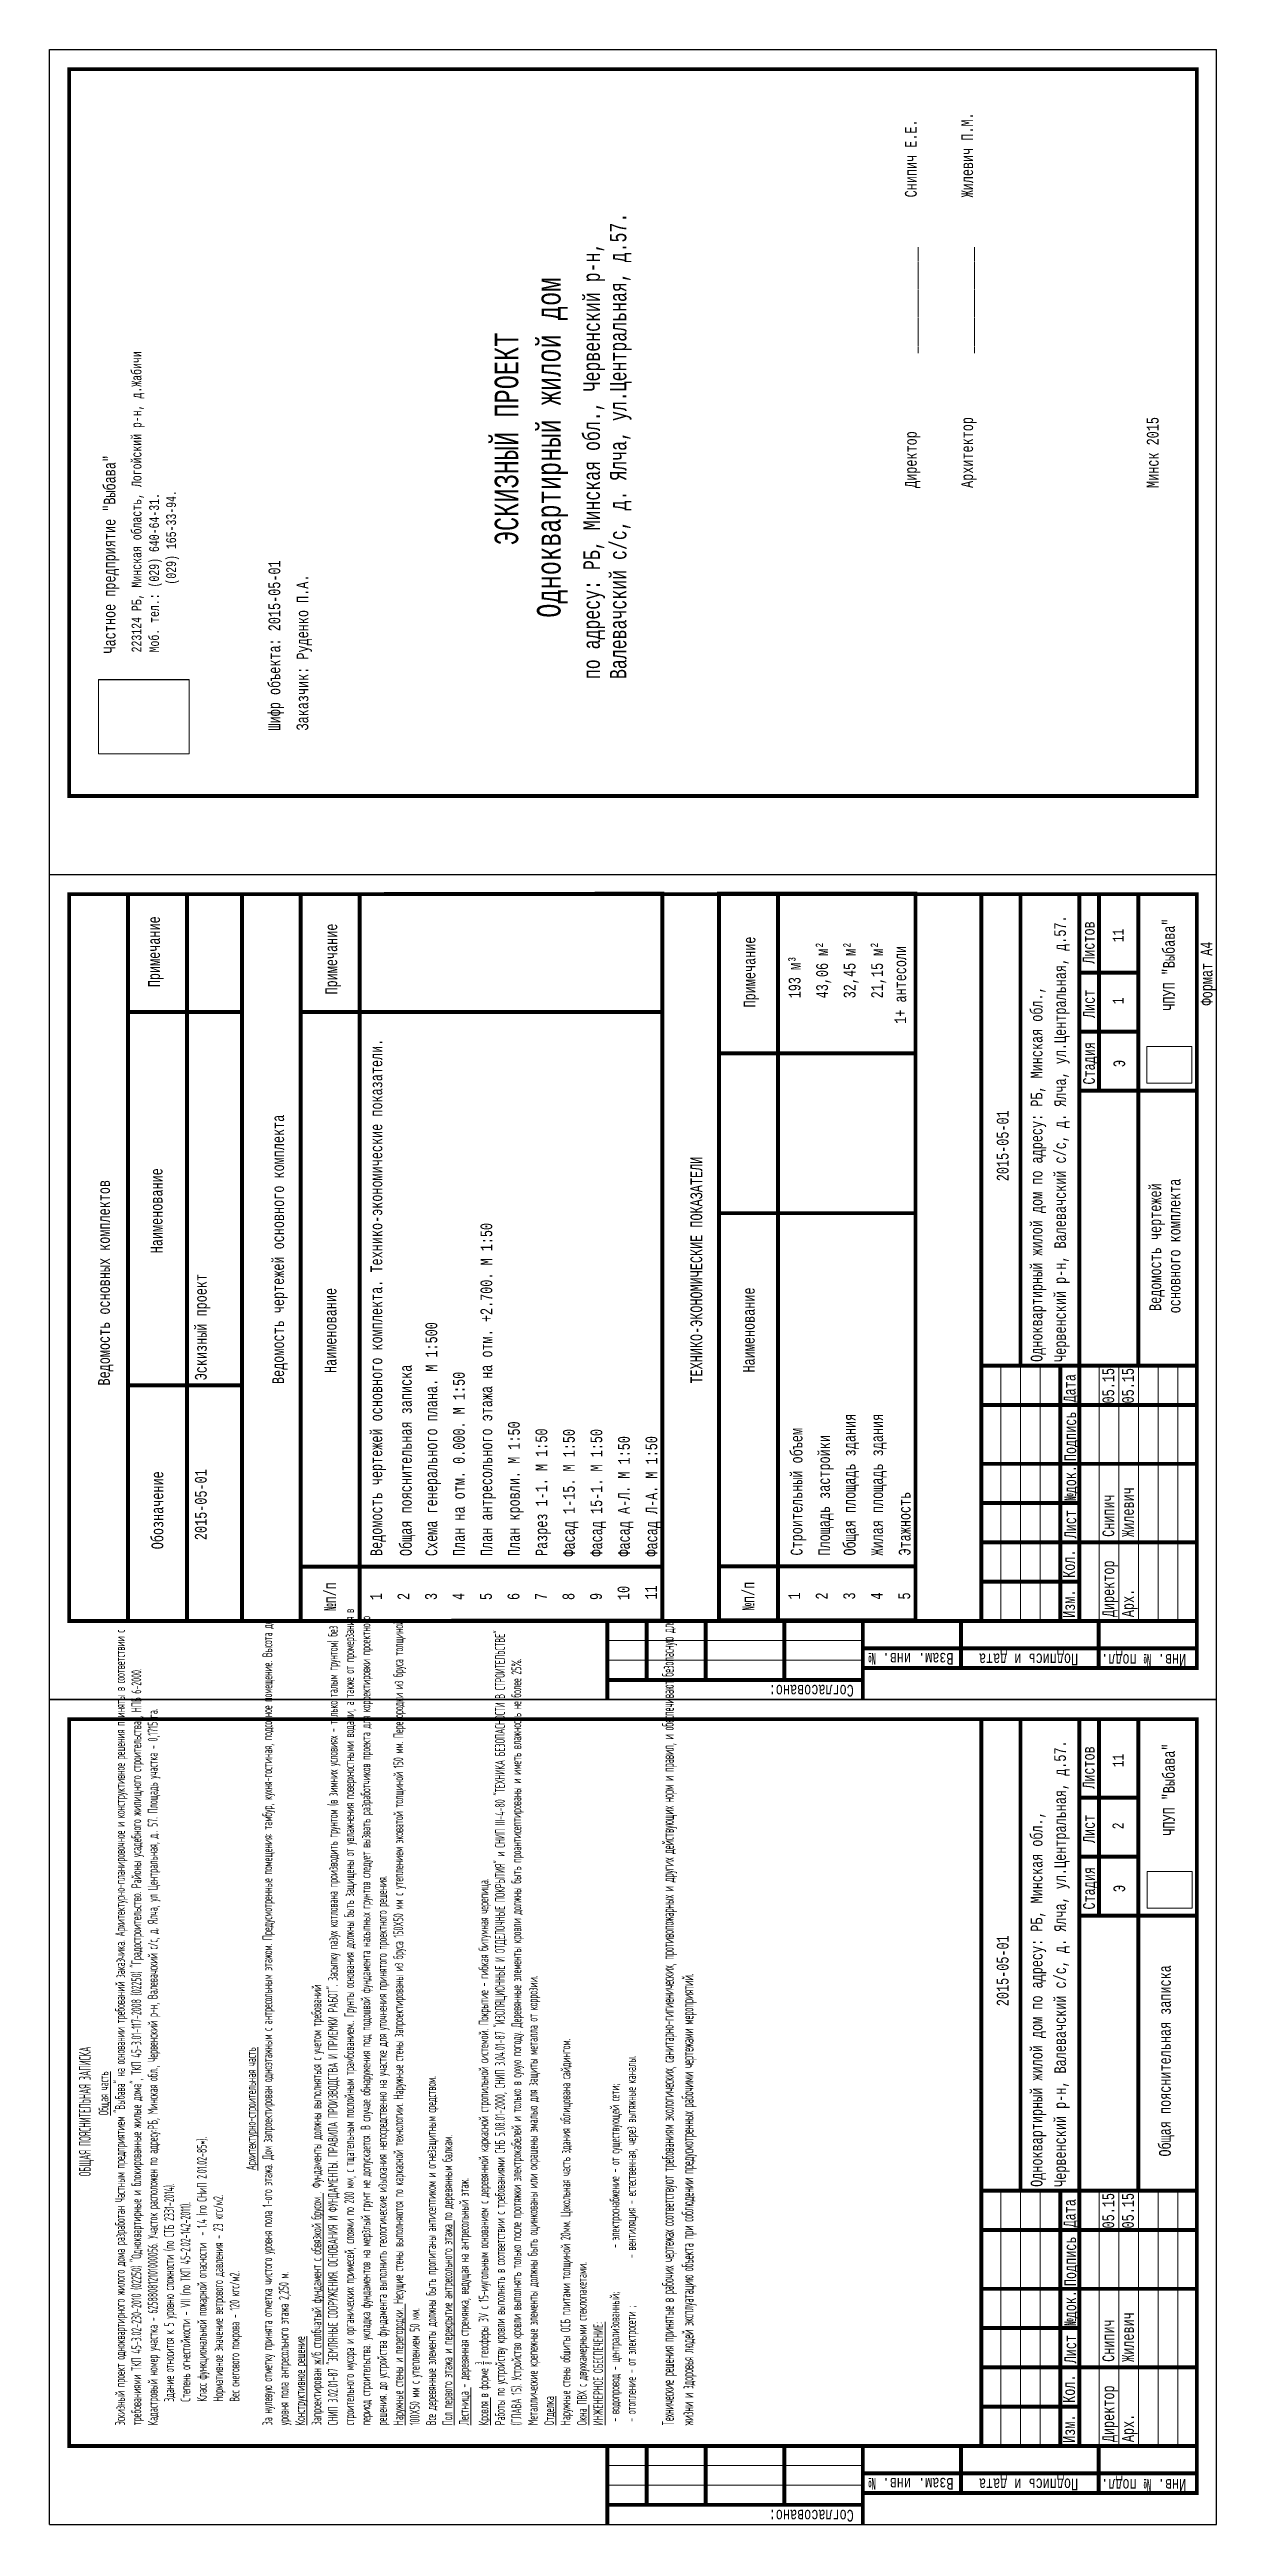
# Model space of a CAD drawing. Header units: millimetres. Extents: x -1532494 to -7068, y -619762 to -143013.
# Drawn here: x -186116 to -156416, y -206063 to -143013 of the extents above; entities that cross this region are included whole.
import ezdxf

# ---------------------------------------------------------------- set-up
doc = ezdxf.new("R2010")
doc.units = ezdxf.units.MM
doc.header["$XCLIPFRAME"] = 2
doc.linetypes.add('GOST2.303 5', pattern=[24, 20, -1.5, 1, -1.5])
doc.layers.get('0').update_dxf_attribs({"color": 251, "lineweight": 15})
for name, color, linetype, lineweight in [('Mebel', 34, 'Continuous', 18), ('линия', 7, 'Continuous', 30), ('размеры', 7, 'Continuous', 18)]:
    doc.layers.add(name, color=color, linetype=linetype, lineweight=lineweight)
doc.layers.add('рамка', color=105, linetype='Continuous', lineweight=30, plot=False)
doc.styles.add('GOST', font='cour.ttf', dxfattribs={"width": 0.6, "height": 3})
doc.styles.add('style2', font='cour.ttf', dxfattribs={"width": 0.6, "height": 3})
picture_1 = doc.add_image_def('image3.jpg', size_in_pixel=(187, 229))
picture_2 = doc.add_image_def('image1.jpg', size_in_pixel=(187, 229))
picture_3 = doc.add_image_def('image4.jpg', size_in_pixel=(187, 229))
picture_4 = doc.add_image_def('image5.jpg', size_in_pixel=(187, 229))

msp = doc.modelspace()

# ---------------------------------------------------------------- texts
at = {"layer": 'Mebel', "color": 10, "linetype": 'GOST2.303 5', "style": 'style2', "width": 0.6}
msp.add_text('ЭСКИЗНЫЙ ПРОЕКТ', height=600, rotation=90, dxfattribs=at).set_placement((-174187.2, -155630.3))
at = {"layer": 'размеры', "color": 7, "linetype": 'GOST2.303 5', "style": 'style2', "width": 0.6}
for s, height, rotation, p in [('Директор           _______________       Снипич Е.Е.', 300, 90, (-164045.1, -154172.3)), ('Архитектор         _______________       Жилевич П.М.', 300, 90, (-162612, -154172.3)), ('223124 РБ, Минская область, Логойский р-н, д.Жабичи', 250, 90, (-183777.9, -158360.4)), ('Минск 2015', 300, 90, (-157888.4, -154172.3)), ('Частное предприятие "Выбава"', 300, 90, (-184437.9, -158385.9)), ('Частное предприятие "Выбава"', 300, 90, (-184437.9, -158385.9)), ('Моб. тел.: (029) 640-64-31. ', 250, 90, (-183330, -158360.4)), ('(029) 165-33-94. ', 250, 90, (-182896.9, -156633.4)), ('Шифр объекта: 2015-05-01', 300, 90, (-180243.7, -160346.4)), ('Ведомость чертежей ', 300, 90, (-157823.5, -175121.7)), ('основного комплекта', 300, 90, (-157332.3, -175182.6)), ('Взам. инв. №', 300, 180, (-163109.9, -183827.9)), ('Подпись и дата', 300, 180, (-159937.4, -183843.5)), ('Инв. № подл.', 300, 180, (-157186.1, -183857.5)), ('Согласовано:', 300, 180, (-165648, -184640)), ('Общая пояснительная записка', 300, 90, (-157578.7, -196646.9)), ('Взам. инв. №', 300, 180, (-163109.9, -204827.9)), ('Подпись и дата', 300, 180, (-159937.4, -204843.5)), ('Инв. № подл.', 300, 180, (-157186.1, -204857.5)), ('Согласовано:', 300, 180, (-165648, -205640))]:
    msp.add_text(s, height=height, rotation=rotation, dxfattribs=at).set_placement(p)
at = {"layer": 'размеры', "color": 250, "linetype": 'GOST2.303 5', "style": 'style2', "width": 0.6}
for s, height, p in [('Валевачский с/с, д. Ялча, ул.Центральная, д.57.', 420, (-171435.2, -159037)), ('по адресу: РБ, Минская обл., Червенский р-н, ', 420, (-172108.3, -159040.6)), ('Одноквартирный жилой дом ', 600, (-173109.8, -157477.1))]:
    msp.add_text(s, height=height, rotation=90, dxfattribs=at).set_placement(p)
at = {"layer": 'размеры', "color": 10, "linetype": 'GOST2.303 5', "style": 'style2', "width": 0.6}
msp.add_text('Заказчик: Руденко П.А.', height=300, rotation=90, dxfattribs=at).set_placement((-179529.6, -160346.4))
at = {"layer": 'размеры', "width": 0.6}
for s, style, p in [('Примечание', 'style2', (-183306.6, -166881.2)), ('Примечание', 'style2', (-178795, -167067)), ('Примечание', 'style2', (-168150.2, -167397.1)), ('43,06 м² ', 'style2', (-166302.9, -167164.8)), ('32,45 м² ', 'style2', (-165602.9, -167164.8)), ('21,15 м² ', 'style2', (-164902.9, -167164.8)), ('Формат А4', 'GOST', (-156518.4, -167345)), ('193 м³ ', 'style2', (-167002.9, -167164.8)), ('1+ антесоли ', 'style2', (-164314, -167812.9)), ('Ведомость чертежей основного комплекта. Технико-экономические показатели.', 'style2', (-177647.6, -181360.8)), ('Ведомость чертежей основного комплекта', 'style2', (-180147.8, -176982.9)), ('ТЕХНИКО-ЭКОНОМИЧЕСКИЕ ПОКАЗАТЕЛИ', 'style2', (-169503.1, -176970.8)), ('Ведомость основных комплектов', 'style2', (-184580.3, -177019.8)), ('Наименование', 'style2', (-183241.4, -173654.7)), ('План антресольного этажа на отм. +2.700. М 1:50', 'style2', (-174847.6, -181360.8)), ('Эскизный проект', 'style2', (-182116.3, -176887.5)), ('Наименование', 'style2', (-178814, -176702.2)), ('Наименование', 'style2', (-168169.3, -176690.1)), ('Схема генерального плана. М 1:500', 'style2', (-176247.6, -181360.8)), ('Общая пояснительная записка', 'style2', (-176897.6, -181360.8)), ('План на отм. 0.000. М 1:50', 'style2', (-175547.6, -181360.8)), ('Общая площадь здания', 'style2', (-165602.9, -181348.7)), ('Жилая площадь здания', 'style2', (-164902.9, -181348.7)), ('План кровли. М 1:50', 'style2', (-174147.6, -181360.8)), ('Разрез 1-1. М 1:50', 'style2', (-173447.6, -181360.8)), ('Фасад 1-15. М 1:50', 'style2', (-172747.6, -181374.1)), ('Фасад 15-1. М 1:50', 'style2', (-172047.6, -181374.1)), ('Фасад А-Л. М 1:50', 'style2', (-171347.6, -181374.1)), ('Фасад Л-А. М 1:50', 'style2', (-170647.6, -181374.1)), ('Строительный объем', 'style2', (-166952.9, -181348.7)), ('Площадь застройки', 'style2', (-166252.9, -181348.7)), ('Обозначение', 'style2', (-183221.2, -181188.7)), ('2015-05-01', 'style2', (-182116.3, -180956.1)), ('Этажность', 'style2', (-164202.9, -181348.7)), ('№п/п', 'style2', (-178826.8, -182749.6)), ('10', 'style2', (-171357.5, -182481)), ('11', 'style2', (-170657.5, -182468.7)), ('№п/п', 'style2', (-168182.1, -182737.5)), ('1', 'style2', (-177657.5, -182481)), ('2', 'style2', (-176957.5, -182481)), ('3', 'style2', (-176257.5, -182481)), ('4', 'style2', (-175557.5, -182481)), ('5', 'style2', (-174857.5, -182481)), ('6', 'style2', (-174157.5, -182481)), ('7', 'style2', (-173457.5, -182481)), ('8', 'style2', (-172757.5, -182481)), ('9', 'style2', (-172057.5, -182481)), ('1', 'style2', (-167012.8, -182468.8)), ('2', 'style2', (-166312.8, -182468.8)), ('3', 'style2', (-165612.8, -182468.8)), ('4', 'style2', (-164912.8, -182468.8)), ('5', 'style2', (-164212.8, -182468.8))]:
    msp.add_text(s, height=300, rotation=90, dxfattribs=dict(at, style=style)).set_placement(p)
at = {"layer": 'размеры', "color": 18, "linetype": 'ByBlock', "true_color": 0x000000, "style": 'style2', "width": 0.6}
for p in [(-158778.8, -165734.2), (-158778.8, -186734.2)]:
    msp.add_text('11', height=282.39, rotation=90, dxfattribs=at).set_placement(p)
at = {"layer": 'размеры', "color": 10, "linetype": 'ByBlock', "style": 'style2', "width": 0.6}
for s, p in [('1', (-158778.8, -167314.9)), ('2', (-158778.8, -188314.9))]:
    msp.add_text(s, height=282.4, rotation=90, dxfattribs=at).set_placement(p)
at = {"layer": 'размеры'}
note = msp.add_mtext_dynamic_manual_height_columns('\\A1;\\pi7544.3;            \\P\\pi8678.8;\\P{\\fTimes New Roman|b0|i0|c204|p18;\\P\\Fcs_gost2304|c204;\\P\\pi6338.8;ОБЩАЯ ПОЯСНИТЕЛЬНАЯ ЗАПИСКА\\P\\pi7889.5;\\H0.83333x;\\LОбщая часть\\P\\pi0;\\lЭскизный проект одноквартирного жилого дома разработан Частным предприятием "Выбава" на основании требований заказчика. Архитектурно-планировочное и конструктивное решения приняты в соответствии с требованиями ТКП 45-3.02-230-2010 (02250) "Одноквартирные и блокированные жилые дома", ТКП 45-3.01-117-2008 (02250) "Градостроительство. Районы усадебного жилищного строительства", НПБ 6-2000. \\PКадастровый номер участка - 625880812101000056. Участок расположен по адресу:РБ, Минская обл., Червенский р-н, Валевачский с/с, д. Ялча, ул Центральная, д.. 57. Площадь участка - 0,1715 га.\\P\\pl600;\\A0;\\C7;Здание относится к 5\\Fcs_gost2304|c0; \\Fcs_gost2304|c204;уровню сложности \\Fcs_gost2304|c0;(\\Fcs_gost2304|c204;по СТБ \\Fcs_gost2304|c0;2\\Fcs_gost2304|c204;33\\Fcs_gost2304|c0;1-\\Fcs_gost2304|c204;2014\\Fcs_gost2304|c0;).\\P\\Fcs_gost2304|c204;Степень огнестойкости \\Fcs_gost2304|c0;- VII (\\Fcs_gost2304|c204;по ТКП\\Fcs_gost2304|c0; 45-2.02-142-2011).\\P\\Fcs_gost2304|c204;Класс функциональной пожарной опасности  \\Fcs_gost2304|c0;- 1.4 (\\Fcs_gost2304|c204;по СНиП\\Fcs_gost2304|c0; \\Fcs_gost2304|c204;2.01.02\\Fcs_gost2304|c0;-\\Fcs_gost2304|c204;85*\\Fcs_gost2304|c0;)\\Fcs_gost2304|c204;.\\Fcs_gost2304|c0;\\P\\Fcs_gost2304|c204;Нормативное значение ветрового давления \\Fcs_gost2304|c0;- 23 \\Fcs_gost2304|c204;кгс\\Fcs_gost2304|c0;/\\Fcs_gost2304|c204;м\\Fcs_gost2304|c0;2.\\P\\Fcs_gost2304|c204;Вес снегового покрова \\Fcs_gost2304|c0;- 120 \\Fcs_gost2304|c204;кгс\\Fcs_gost2304|c0;/\\Fcs_gost2304|c204;м\\Fcs_gost2304|c0;2.\\Fcs_gost2304|c204;\\P\\pi6489.5,l0;\\A1;\\L\\C256;Архитектурно-строительная часть\\P\\pi0;\\lЗа нулевую отметку принята отметка чистого уровня пола 1-ого этажа. Дом запроектирован одноэтажным с антресольным этажом. Предусмотренные помещения: тамбур, кухня-гостиная, подсобное помещение. Высота до уровня пола антресольного этажа 2,250 м. \\P\\LКонструктивное решение\\P\\lЗапроектирован \\Lж/б столбчатый фундамент с обвязкой брусом\\l . Фундаменты должны выполняться с учетом требований \\PСНИП 3.02.01-87 "ЗЕМЛЯНЫЕ СООРУЖЕНИЯ. ОСНОВАНИЯ И ФУНДАМЕНТЫ. ПРАВИЛА ПРОИЗВОДСТВА И ПРИЕМКИ РАБОТ". Засыпку пазух котлована производить грунтом (в зимних условиях - только талым грунтом) без строительного мусора и органических примесей, слоями по 200 мм, с тщательным послойным трамбованием.. Грунты основания должны быть защищены от увлажнения поверхностными водами, а также от промерзания в период строительства. укладка фундаментов на мерзлый грунт не допускается. В случае обнаружения под подошвой фундамента насыпных грунтов следует вызвать разработчиков проекта для корректировки проектного решения. до устройства фундамента выполнить геологические изыскания непосредственно на участке для уточнения принятого проектного решения.\\P\\LНаружные стены и перегородки.\\l Несущие стены выполняются по каркасной технологии. Наружные стены запроектированы из бруса 150\\Fcs_gost2304|c0;X\\Fcs_gost2304|c204;50 мм\\Fcs_gost2304|c0; c \\Fcs_gost2304|c204;утеплением эковатой толщиной 150 мм. Перегородки из бруса толщиной 100\\Fcs_gost2304|c0;X\\Fcs_gost2304|c204;50 мм с утеплением 50 мм. \\PВсе деревянные элементы должны быть пропитаны антисептиком и огнезащитным средством.\\P\\LПол первого этажа и перекрытие антресольного этажа\\l по деревянным балкам.\\P\\LЛестница\\l - деревянная стремянка, ведущая на антресольный этаж.\\P\\LКровля\\l в форме \\Fcs_gost2304|c0;\\H0.7x;\\S3/8;\\H1.4286x; \\Fcs_gost2304|c204;геосферы 3\\Fcs_gost2304|c0;V c 15-\\Fcs_gost2304|c204;иугольным основанием с деревянной каркасной стропильной системой. Покрытие - гибкая битумная черепица. \\PРаботы по устройству кровли выполнять в соответствии с требованиями СНБ 5.08.01-2000, СНИП 3.04.01-87 "ИЗОЛЯЦИОННЫЕ И ОТДЕЛОЧНЫЕ ПОКРЫТИЯ" и СНИП III-4-80 "ТЕХНИКА БЕЗОПАСНОСТИ В СТРОИТЕЛЬСТВЕ" (ГЛАВА 15). Устройство кровли выполнять только после протяжки электрокабелей и только в сухую погоду. Деревянные элементы кровли должны быть проантисептированы и иметь влажность не более 25%. Металлические крепежные элементы должны быть оцинкованы или окрашены эмалью для защиты металла от коррозии.\\P\\LОтделка\\P\\lНаружные стены обшиты ОСБ плитами толщиной 20мм. Цокольная часть здания облицована сайдингом.\\P\\H0.99998x;\\LОкна\\l ПВХ с двухкамерными стеклопакетами.\\L\\PИНЖЕНЕРНОЕ ОБЕСПЕЧЕНИЕ:^J\\l - водопровод - централизованный;            - электроснабжение - от существующей сети;     \\P - отопление - от электросети ;             - вентиляция - естественная, через вытяжные каналы.\\P\\pi8597.3;\\H1.2x; \\P\\pi0;\\A0;\\C7;Технические решения принятые в рабочих чертежах соответствуют требованиям экологических, санитарно-гигиенических, противопожарных и других действующих норм и правил, и обеспечивают безопасную для жизни и здоровья людей эксплуатацию объекта при соблюдении предусмотренных рабочими чертежами мероприятий.\\P}', width=17357.535, gutter_width=12.5, heights=[24820.4, 0], dxfattribs=dict(at, insert=(-187366.4, -203487.7), char_height=300, attachment_point=1, rotation=90, style='style2'))
for column, words in zip(note.columns.linked_columns, ['\\A1;{\\Fcs_gost2304|c0;\\C7;\\P\\pi7868.8,l600; \\H1.25x; \\H0.8x;\\P}']):
    column.text = words

# ---------------------------------------------------------------- blocks, each defined once
blk = doc.blocks.new('вакепкеакепке')
at = {"color": 7, "linetype": 'GOST2.303 5'}
for p, q in [((168051385, 308359340), (168057885, 308359340)), ((168051385, 308358840), (168057885, 308358840)), ((168051385, 308358340), (168057885, 308358340)), ((168051385, 308356840), (168057885, 308356840)), ((168051385, 308356340), (168057885, 308356340)), ((168051385, 308355840), (168057885, 308355840)), ((168051385, 308355340), (168057885, 308355340)), ((168051385, 308354840), (168057885, 308354840))]:
    blk.add_line(p, q, dxfattribs=at)
at = {"const_width": 100}
blk.add_lwpolyline([(168051385, 308359840), (168069885, 308359840), (168069885, 308354353), (168051385, 308354353)], close=True, dxfattribs=at)
for points in [[(168052385, 308359840), (168052385, 308357340)], [(168053385, 308359887), (168053385, 308354400)], [(168054385, 308359887), (168054385, 308357340)], [(168055385, 308354400), (168055385, 308359887)], [(168056885, 308359887), (168056885, 308354400)], [(168057885, 308354353), (168057885, 308359840)], [(168057931, 308358840), (168069885, 308358840)], [(168057885, 308357826), (168051385, 308357826)], [(168057885, 308357340), (168051385, 308357340)], [(168057885, 308357340), (168069885, 308357340)], [(168064885, 308354353), (168064885, 308357340)], [(168066385, 308357340), (168066385, 308355840)], [(168067885, 308357340), (168067885, 308355840)], [(168064885, 308356840), (168069885, 308356840)], [(168057885, 308355840), (168069885, 308355840)]]:
    blk.add_lwpolyline(points, dxfattribs=at)
at = {"color": 7, "linetype": 'GOST2.303 5', "style": 'style2', "width": 0.6}
for s, p in [('2015-05-01', (168062579, 308359144)), ('Одноквартирный жилой дом по адресу: РБ, Минская обл.,  ', (168057980, 308358281)), ('Изм.', (168051464, 308357455)), ('Кол.', (168052482, 308357455)), ('Лист', (168053488, 308357424)), ('№док.', (168054453, 308357424)), ('Подпись', (168055453, 308357424)), ('Дата', (168056947, 308357439)), ('Червенский р-н, Валевачский с/с, д. Ялча, ул.Центральная, д.57. ', (168057980, 308357683)), ('Стадия', (168065039, 308356948)), ('Лист', (168066732, 308356949)), ('Листов', (168068113, 308356956)), ('Директор', (168051482, 308356455)), ('Снипич', (168053525, 308356455)), ('05.15', (168056921, 308356455)), ('Э', (168065484, 308356176)), ('Арх.', (168051482, 308355955)), ('Жилевич', (168053525, 308355955)), ('05.15', (168056921, 308355955)), ('ЧПУП "Выбава"', (168066920, 308354914))]:
    blk.add_text(s, height=300, dxfattribs=at).set_placement(p)

# ---------------------------------------------------------------- linework, layer by layer
at = {"layer": 'линия', "const_width": 0.1}
for points in [[(-177521.7, -183013.4), (-177521.7, -164513.4)], [(-176821.7, -183013.4), (-176821.7, -164513.4)], [(-176121.7, -183013.4), (-176121.7, -164513.4)], [(-175421.7, -183013.4), (-175421.7, -164513.4)], [(-174721.7, -183013.4), (-174721.7, -164513.4)], [(-174021.7, -183013.4), (-174021.7, -164513.4)], [(-173321.7, -183013.4), (-173321.7, -164513.4)], [(-172621.7, -183013.4), (-172621.7, -164513.4)], [(-171921.7, -183013.4), (-171921.7, -164513.4)], [(-171221.7, -183013.4), (-171221.7, -164513.4)], [(-170521.7, -183013.4), (-170521.7, -164513.4)], [(-166876.9, -183001.2), (-166876.9, -164501.2)], [(-166176.9, -183001.2), (-166176.9, -164501.2)], [(-165476.9, -183001.2), (-165476.9, -164501.2)], [(-164776.9, -183001.2), (-164776.9, -164501.2)], [(-164076.9, -183001.2), (-164076.9, -164501.2)], [(-164076.9, -183001.2), (-164076.9, -164501.2)]]:
    msp.add_lwpolyline(points, dxfattribs=at)
at = {"layer": 'линия', "color": 7, "const_width": 0.1}
msp.add_lwpolyline([(-156416.4, -185101.8), (-156416.4, -164101.8)], dxfattribs=at)
at = {"layer": 'размеры', "color": 7, "lineweight": 20, "ltscale": 0.9}
for p, q in [((-170916.4, -184513.4), (-170916.4, -183013.4)), ((-169416.4, -184513.4), (-169416.4, -183013.4)), ((-167416.4, -184513.4), (-167416.4, -183013.4)), ((-170916.4, -205513.4), (-170916.4, -204013.4)), ((-169416.4, -205513.4), (-169416.4, -204013.4)), ((-167416.4, -205513.4), (-167416.4, -204013.4))]:
    msp.add_line(p, q, dxfattribs=at)
at = {"layer": 'размеры', "linetype": 'GOST2.303 5'}
for p, q in [((-171916.4, -183513.4), (-165416.4, -183513.4)), ((-171916.4, -184013.4), (-165416.4, -184013.4)), ((-171916.4, -204513.4), (-165416.4, -204513.4)), ((-171916.4, -205013.4), (-165416.4, -205013.4))]:
    msp.add_line(p, q, dxfattribs=at)
at = {"layer": 'размеры', "color": 7, "lineweight": 20, "ltscale": 0.9, "const_width": 100}
for points in [[(-185616.4, -162013.4), (-185616.4, -143513.4), (-156916.4, -143513.4), (-156916.4, -162013.4)], [(-185616.4, -183013.4), (-185616.4, -164513.4), (-156916.4, -164513.4), (-156916.4, -183013.4)], [(-185616.4, -204013.4), (-185616.4, -185513.4), (-156916.4, -185513.4), (-156916.4, -204013.4)]]:
    msp.add_lwpolyline(points, close=True, dxfattribs=at)
at = {"layer": 'размеры', "const_width": 100}
for points in [[(-184116.4, -183013.4), (-184116.4, -164513.4), (-182616.4, -164513.4), (-182616.4, -183013.4)], [(-182616.4, -183013.4), (-182616.4, -164513.4), (-181216.4, -164513.4), (-181216.4, -183013.4)], [(-179721.7, -183013.4), (-179721.7, -164513.4), (-178221.7, -164513.4), (-178221.7, -183013.4)], [(-178221.7, -183013.4), (-178221.7, -164513.4), (-170521.7, -164501.2), (-170521.7, -183001.2)], [(-169076.9, -183001.2), (-169076.9, -164501.2), (-167576.9, -164501.2), (-167576.9, -183001.2)], [(-167576.9, -183001.2), (-167576.9, -164501.2), (-164076.9, -164501.2), (-164076.9, -183001.2)]]:
    msp.add_lwpolyline(points, close=True, dxfattribs=at)
at = {"layer": 'размеры'}
for points, const_width in [([(-181916.4, -183013.4), (-181916.4, -164513.4)], 0.1), ([(-181216.4, -183013.4), (-181216.4, -164513.4)], 0.1), ([(-184116.4, -167513.4), (-181216.4, -167513.4)], 100), ([(-179721.7, -167513.4), (-170521.7, -167513.4)], 100), ([(-169076.9, -168567.8), (-164076.9, -168567.8)], 100), ([(-169076.9, -172634.3), (-164076.9, -172634.3)], 100), ([(-184116.4, -177013.4), (-181216.4, -177013.4)], 100), ([(-169076.9, -181622.3), (-164076.9, -181622.3)], 100), ([(-179721.7, -181634.4), (-170521.7, -181634.4)], 100), ([(-165416.4, -183513.4), (-171916.4, -183513.4)], 0.1), ([(-171916.4, -184013.4), (-165416.4, -184013.4)], 0.1), ([(-165416.4, -204513.4), (-171916.4, -204513.4)], 0.1), ([(-171916.4, -205013.4), (-165416.4, -205013.4)], 0.1)]:
    msp.add_lwpolyline(points, dxfattribs=dict(at, const_width=const_width))
at = {"layer": 'размеры', "color": 7, "lineweight": 20, "ltscale": 0.9, "const_width": 100}
for points in [[(-171916.4, -183013.4), (-171916.4, -185013.4)], [(-170916.4, -184513.4), (-170916.4, -183013.4)], [(-169416.4, -184513.4), (-169416.4, -183013.4)], [(-167416.4, -184513.4), (-167416.4, -183013.4)], [(-165416.4, -185013.4), (-165416.4, -183013.4)], [(-165416.4, -184213.4), (-156916.4, -184213.4), (-156916.4, -183013.4)], [(-162916.4, -184213.4), (-162916.4, -183013.4)], [(-159416.4, -184213.4), (-159416.4, -183013.4)], [(-156916.4, -183713.4), (-165416.4, -183713.4)], [(-165416.4, -184513.4), (-171916.4, -184513.4)], [(-171916.4, -204013.4), (-171916.4, -206013.4)], [(-170916.4, -205513.4), (-170916.4, -204013.4)], [(-169416.4, -205513.4), (-169416.4, -204013.4)], [(-167416.4, -205513.4), (-167416.4, -204013.4)], [(-165416.4, -206013.4), (-165416.4, -204013.4)], [(-165416.4, -205213.4), (-156916.4, -205213.4), (-156916.4, -204013.4)], [(-162916.4, -205213.4), (-162916.4, -204013.4)], [(-159416.4, -205213.4), (-159416.4, -204013.4)], [(-156916.4, -204713.4), (-165416.4, -204713.4)], [(-165416.4, -205513.4), (-171916.4, -205513.4)]]:
    msp.add_lwpolyline(points, dxfattribs=at)
at = {"layer": 'рамка', "color": 7}
for p, q in [((-186116.4, -143013.4), (-156416.4, -143013.4)), ((-186116.4, -164013.4), (-186116.4, -143013.4)), ((-156416.4, -164013.4), (-156416.4, -143013.4)), ((-186116.4, -185013.4), (-186116.4, -164013.4)), ((-186116.4, -164013.4), (-156416.4, -164013.4)), ((-186116.4, -164013.4), (-156416.4, -164013.4)), ((-156416.4, -185013.4), (-156416.4, -164013.4)), ((-186116.4, -206013.4), (-186116.4, -185013.4)), ((-156416.4, -185013.4), (-186116.4, -185013.4)), ((-186116.4, -185013.4), (-156416.4, -185013.4)), ((-156416.4, -206013.4), (-156416.4, -185013.4)), ((-186116.4, -206013.4), (-156416.4, -206013.4))]:
    msp.add_line(p, q, dxfattribs=at)
at = {"layer": 'рамка', "color": 7, "const_width": 0.1}
msp.add_lwpolyline([(-156416.4, -164013.4), (-156416.4, -143013.4)], dxfattribs=at)

# ---------------------------------------------------------------- block references
at = {"layer": 'размеры', "rotation": 90}
for p in [(308197436.9, -168234398.8), (308197436.9, -168255398.8)]:
    msp.add_blockref('вакепкеакепке', p, dxfattribs=at)

msp.set_redraw_order([(e.dxf.handle, doc.entitydb.next_handle()) for e in msp.query("TEXT MTEXT ATTDEF DIMENSION ARC_DIMENSION")])  # texts and dimensions are drawn at this point

# ---------------------------------------------------------------- pictures from other files: only their frames are drawn
image = msp.add_image(picture_2, insert=(-182563.9, -160937.1), size_in_units=(1882.6, 2305.4), rotation=90)
image.dxf.flags = 7
image = msp.add_image(picture_2, insert=(-157040.8, -169326.5), size_in_units=(938.1, 1148.8), rotation=90)
image.dxf.flags = 7
image = msp.add_image(picture_2, insert=(-157034.1, -190326.5), size_in_units=(938.1, 1148.8), rotation=90)
image.dxf.flags = 7
at = {"layer": 'размеры', "ltscale": 100}
image = msp.add_image(picture_1, insert=(-182563.9, -160937.1), size_in_units=(1886.7, 2310.5), rotation=90, dxfattribs=at)
image.dxf.flags = 7
at = {"layer": 'размеры', "color": 18, "ltscale": 100, "true_color": 0x000000}
image = msp.add_image(picture_3, insert=(-182563.9, -160937.1), size_in_units=(1882.6, 2305.4), rotation=90, dxfattribs=at)
image.set_boundary_path([(-0.5, -0.5), (186.5, 228.5)])
at = {"layer": 'размеры'}
image = msp.add_image(picture_4, insert=(-182563.9, -160937.1), size_in_units=(1882.6, 2305.4), rotation=90, dxfattribs=at)
image.dxf.flags = 7
at = {"layer": 'размеры', "ltscale": 100}
image = msp.add_image(picture_1, insert=(-157034.1, -190326.5), size_in_units=(938.1, 1148.8), rotation=90, dxfattribs=at)
image.dxf.flags = 7

doc.saveas('drawing.dxf')
